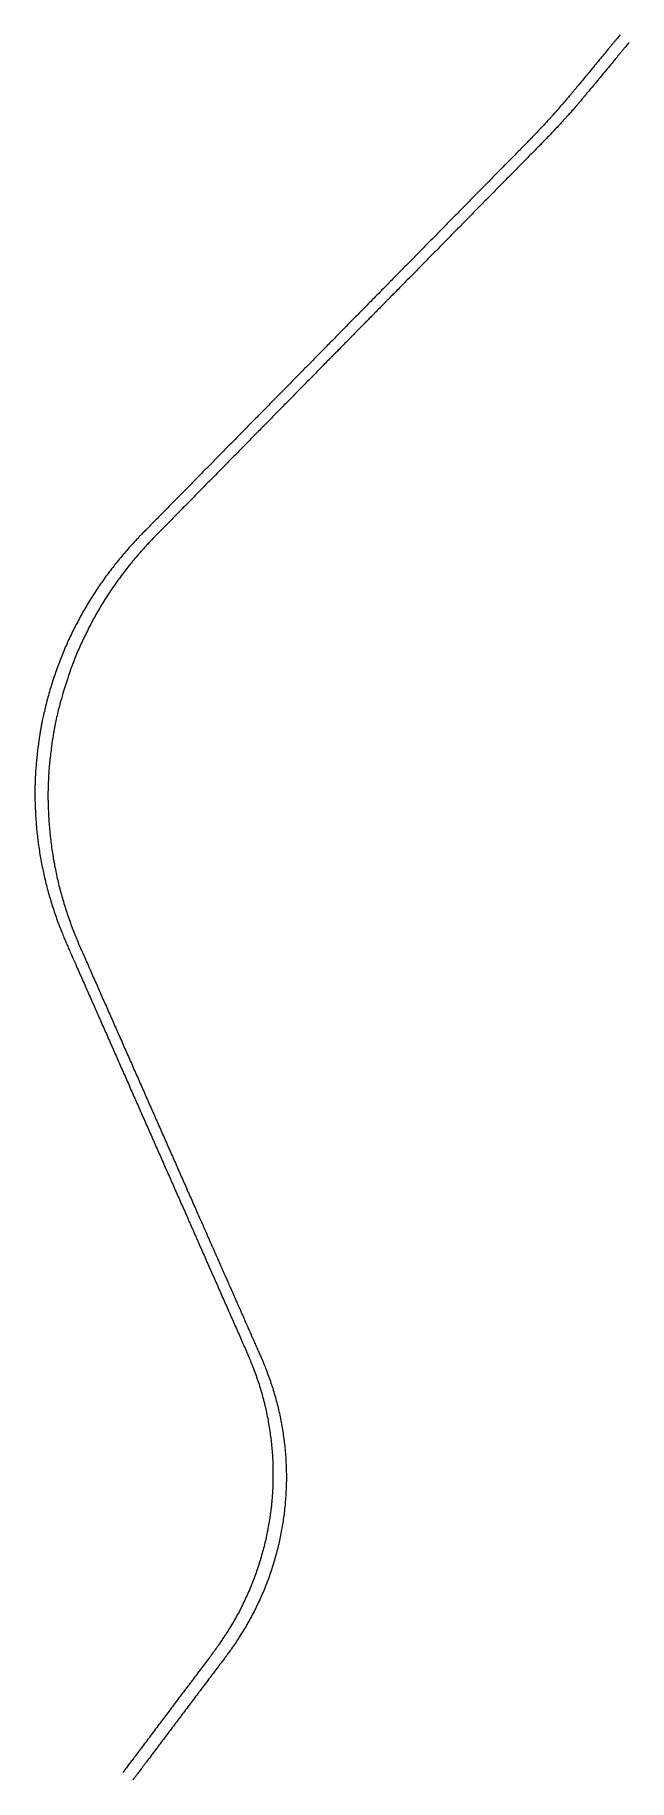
# Model space of a CAD drawing. Header units: millimetres. Extents: x 544 to 1348, y -1987 to 376.
import ezdxf

# ---------------------------------------------------------------- set-up
doc = ezdxf.new("R2010")
doc.units = ezdxf.units.MM
doc.layers.add('Left', color=50, linetype='Continuous')
doc.layers.add('Right', color=112, linetype='Continuous')

msp = doc.modelspace()

# ---------------------------------------------------------------- linework, layer by layer
at = {"layer": 'Left', "lineweight": 20}
msp.add_polyline3d([(1348.5, 365.6, 180.8), (1347, 363.9, 180.8), (1345.8, 362.4, 180.8), (1344.8, 361.2, 180.8), (1344, 360.2, 180.8), (1343.3, 359.3, 180.8), (1342.6, 358.5, 180.8), (1342, 357.8, 180.8), (1341.4, 357.1, 180.8), (1340.8, 356.4, 180.8), (1340.2, 355.6, 180.8), (1339.5, 354.8, 180.8), (1338.9, 354, 180.8), (1338.2, 353.2, 180.8), (1337.5, 352.4, 180.8), (1336.9, 351.6, 180.8), (1336.2, 350.8, 180.8), (1335.6, 350.1, 180.8), (1335, 349.3, 180.8), (1334.3, 348.5, 180.8), (1333.6, 347.7, 180.8), (1332.9, 346.8, 180.8), (1332.1, 345.8, 180.8), (1331.2, 344.7, 180.8), (1330.1, 343.5, 180.8), (1329, 342.1, 180.8), (1327.7, 340.6, 180.8), (1326.4, 338.9, 180.8), (1325, 337.2, 180.8), (1323.5, 335.4, 180.8), (1321.9, 333.5, 180.7), (1320.4, 331.6, 180.7), (1318.8, 329.7, 180.7), (1317.2, 327.8, 180.7), (1315.6, 325.9, 180.6), (1314, 323.9, 180.6), (1312.4, 322, 180.6), (1310.8, 320.1, 180.6), (1309.2, 318.2, 180.5), (1307.6, 316.2, 180.5), (1306, 314.3, 180.5), (1304.4, 312.4, 180.4), (1302.8, 310.5, 180.4), (1301.3, 308.6, 180.3), (1299.8, 306.9, 180.3), (1298.4, 305.2, 180.2), (1297.1, 303.6, 180.2), (1295.9, 302.1, 180.2), (1294.8, 300.8, 180.1), (1293.9, 299.7, 180.1), (1293.1, 298.8, 180.1), (1292.5, 298, 180.1), (1291.9, 297.3, 180), (1291.4, 296.7, 180), (1291, 296.2, 180), (1290.6, 295.7, 180), (1290.3, 295.3, 180), (1290, 295, 180), (1289.7, 294.6, 180), (1289.4, 294.2, 179.9), (1289, 293.8, 179.9), (1288.7, 293.4, 179.9), (1288.3, 292.9, 179.9), (1287.8, 292.3, 179.9), (1287.2, 291.7, 179.9), (1286.6, 290.9, 179.8), (1285.8, 290, 179.8), (1285, 289, 179.8), (1284.1, 287.9, 179.7), (1283.1, 286.7, 179.7), (1282, 285.5, 179.7), (1280.8, 284.1, 179.6), (1279.5, 282.6, 179.6), (1278.2, 281, 179.5), (1276.8, 279.4, 179.5), (1275.3, 277.8, 179.4), (1273.9, 276.1, 179.4), (1272.5, 274.5, 179.3), (1271.1, 272.9, 179.2), (1269.8, 271.4, 179.2), (1268.6, 270, 179.2), (1267.5, 268.8, 179.1), (1266.5, 267.7, 179.1), (1265.6, 266.7, 179), (1264.8, 265.7, 179), (1263.9, 264.8, 179), (1263.2, 263.9, 178.9), (1262.4, 263, 178.9), (1261.5, 262.1, 178.9), (1260.7, 261.2, 178.9), (1259.8, 260.2, 178.8), (1258.8, 259.1, 178.8), (1257.7, 258, 178.7), (1256.6, 256.8, 178.7), (1255.4, 255.5, 178.7), (1254.1, 254.1, 178.6), (1252.8, 252.6, 178.6), (1251.3, 251, 178.5), (1249.7, 249.4, 178.5), (1248.1, 247.7, 178.4), (1246.5, 246, 178.3), (1245, 244.3, 178.3), (1243.4, 242.7, 178.2), (1241.9, 241.1, 178.2), (1240.5, 239.7, 178.1), (1239.3, 238.3, 178.1), (1238.1, 237.1, 178), (1237.1, 236, 178), (1236.1, 235, 178), (1235.1, 234, 177.9), (1234.2, 233.1, 177.9), (1233.4, 232.2, 177.9), (1232.5, 231.3, 177.8), (1231.6, 230.4, 177.8), (1230.7, 229.5, 177.8), (1229.7, 228.5, 177.7), (1228.8, 227.5, 177.7), (1227.7, 226.5, 177.7), (1226.6, 225.3, 177.6), (1225.4, 224.1, 177.6), (1224.1, 222.8, 177.5), (1222.7, 221.4, 177.5), (1221.2, 219.9, 177.4), (1219.7, 218.3, 177.4), (1218, 216.6, 177.3), (1216.4, 214.9, 177.3), (1214.7, 213.2, 177.2), (1212.9, 211.4, 177.1), (1211.2, 209.7, 177.1), (1209.4, 207.9, 177), (1207.7, 206.1, 176.9), (1205.9, 204.3, 176.9), (1204.1, 202.5, 176.8), (1202.4, 200.7, 176.8), (1200.6, 199, 176.7), (1198.9, 197.2, 176.6), (1197.1, 195.4, 176.6), (1195.4, 193.6, 176.5), (1193.6, 191.8, 176.4), (1191.9, 190.1, 176.4), (1190.1, 188.3, 176.3), (1188.4, 186.5, 176.3), (1186.6, 184.7, 176.2), (1184.9, 182.9, 176.1), (1183.1, 181.1, 176.1), (1181.4, 179.4, 176), (1179.6, 177.6, 175.9), (1177.8, 175.8, 175.9), (1176.1, 174, 175.8), (1174.3, 172.2, 175.8), (1172.6, 170.5, 175.7), (1170.8, 168.7, 175.6), (1169.1, 166.9, 175.6), (1167.3, 165.1, 175.5), (1165.6, 163.3, 175.4), (1163.8, 161.5, 175.4), (1162.1, 159.8, 175.3), (1160.3, 158, 175.3), (1158.6, 156.2, 175.2), (1156.8, 154.4, 175.1), (1155.1, 152.6, 175.1), (1153.3, 150.9, 175), (1151.5, 149.1, 174.9), (1149.8, 147.3, 174.9), (1148, 145.5, 174.8), (1146.3, 143.7, 174.8), (1144.5, 141.9, 174.7), (1142.8, 140.2, 174.6), (1141, 138.4, 174.6), (1139.3, 136.6, 174.5), (1137.5, 134.8, 174.4), (1135.8, 133, 174.4), (1134, 131.2, 174.3), (1132.3, 129.5, 174.3), (1130.5, 127.7, 174.2), (1128.7, 125.9, 174.1), (1127, 124.1, 174.1), (1125.2, 122.3, 174), (1123.5, 120.6, 173.9), (1121.7, 118.8, 173.9), (1120, 117, 173.8), (1118.2, 115.2, 173.8), (1116.5, 113.4, 173.7), (1114.7, 111.6, 173.6), (1113, 109.9, 173.6), (1111.2, 108.1, 173.5), (1109.5, 106.3, 173.4), (1107.7, 104.5, 173.4), (1106, 102.7, 173.3), (1104.2, 101, 173.3), (1102.4, 99.2, 173.2), (1100.7, 97.4, 173.1), (1098.9, 95.6, 173.1), (1097.2, 93.8, 173), (1095.4, 92, 172.9), (1093.7, 90.3, 172.9), (1091.9, 88.5, 172.8), (1090.2, 86.7, 172.8), (1088.4, 84.9, 172.7), (1086.7, 83.1, 172.6), (1084.9, 81.4, 172.6), (1083.2, 79.6, 172.5), (1081.4, 77.8, 172.4), (1079.7, 76, 172.4), (1077.9, 74.2, 172.3), (1076.1, 72.4, 172.3), (1074.4, 70.7, 172.2), (1072.6, 68.9, 172.1), (1070.9, 67.1, 172.1), (1069.1, 65.3, 172), (1067.4, 63.5, 171.9), (1065.6, 61.8, 171.9), (1063.9, 60, 171.8), (1062.1, 58.2, 171.8), (1060.4, 56.4, 171.7), (1058.6, 54.6, 171.6), (1056.9, 52.8, 171.6), (1055.1, 51.1, 171.5), (1053.3, 49.3, 171.4), (1051.6, 47.5, 171.4), (1049.8, 45.7, 171.3), (1048.1, 43.9, 171.3), (1046.3, 42.2, 171.2), (1044.6, 40.4, 171.1), (1042.8, 38.6, 171.1), (1041.1, 36.8, 171), (1039.3, 35, 170.9), (1037.6, 33.3, 170.9), (1036, 31.6, 170.8), (1034.4, 30, 170.8), (1032.9, 28.5, 170.7), (1031.5, 27, 170.7), (1030.1, 25.7, 170.6), (1028.9, 24.5, 170.6), (1027.9, 23.4, 170.5), (1026.9, 22.4, 170.5), (1025.9, 21.4, 170.5), (1025.1, 20.6, 170.4), (1024.3, 19.7, 170.4), (1023.4, 18.9, 170.4), (1022.6, 18.1, 170.4), (1021.8, 17.2, 170.3), (1021, 16.4, 170.3), (1020.2, 15.5, 170.3), (1019.4, 14.7, 170.2), (1018.6, 14, 170.2), (1017.9, 13.3, 170.2), (1017.3, 12.6, 170.2), (1016.7, 12.1, 170.1), (1016.3, 11.6, 170.1), (1015.9, 11.2, 170.1), (1015.5, 10.8, 170.1), (1015.1, 10.4, 170.1), (1014.7, 10, 170.1), (1014.2, 9.5, 170.1), (1013.5, 8.8, 170), (1012.7, 8, 170), (1011.8, 7, 170), (1010.7, 5.9, 170), (1009.5, 4.7, 169.9), (1008.2, 3.4, 169.9), (1007, 2.2, 169.9), (1005.8, 0.9, 169.8), (1004.7, -0.2, 169.8), (1003.7, -1.2, 169.8), (1002.9, -2, 169.7), (1002.3, -2.6, 169.7), (1001.7, -3.2, 169.7), (1001.2, -3.7, 169.7), (1000.7, -4.2, 169.7), (1000.2, -4.8, 169.7), (999.5, -5.4, 169.6), (998.7, -6.2, 169.6), (997.8, -7.2, 169.6), (996.6, -8.3, 169.6), (995.4, -9.6, 169.5), (994.2, -10.8, 169.5), (992.9, -12.1, 169.5), (991.7, -13.3, 169.5), (990.6, -14.4, 169.4), (989.7, -15.4, 169.4), (988.9, -16.2, 169.4), (988.2, -16.9, 169.4), (987.7, -17.4, 169.4), (987.2, -18, 169.3), (986.7, -18.5, 169.3), (986.1, -19, 169.3), (985.5, -19.7, 169.3), (984.7, -20.5, 169.3), (983.7, -21.5, 169.3), (982.6, -22.6, 169.3), (981.4, -23.8, 169.2), (980.2, -25.1, 169.2), (978.9, -26.4, 169.2), (977.7, -27.6, 169.2), (976.6, -28.7, 169.2), (975.6, -29.7, 169.1), (974.9, -30.5, 169.1), (974.2, -31.1, 169.1), (973.7, -31.7, 169.1), (973.2, -32.2, 169.1), (972.6, -32.7, 169.1), (972.1, -33.3, 169.1), (971.4, -33.9, 169.1), (970.7, -34.8, 169.1), (969.7, -35.7, 169), (968.6, -36.9, 169), (967.4, -38.1, 169), (966.1, -39.3, 169), (964.9, -40.6, 169), (963.7, -41.8, 169), (962.6, -43, 169), (961.6, -43.9, 168.9), (960.8, -44.7, 168.9), (960.2, -45.4, 168.9), (959.6, -46, 168.9), (959.1, -46.5, 168.9), (958.6, -47, 168.9), (958.1, -47.5, 168.9), (957.4, -48.2, 168.9), (956.6, -49, 168.9), (955.7, -50, 168.9), (954.6, -51.1, 168.9), (953.4, -52.3, 168.9), (952.2, -53.6, 168.9), (950.9, -54.8, 168.9), (949.7, -56, 168.8), (948.6, -57.1, 168.8), (947.7, -58.1, 168.8), (946.9, -58.9, 168.8), (946.2, -59.6, 168.8), (945.6, -60.2, 168.8), (945.1, -60.7, 168.8), (944.6, -61.2, 168.8), (944, -61.8, 168.8), (943.3, -62.5, 168.8), (942.5, -63.4, 168.8), (941.4, -64.5, 168.8), (940.2, -65.7, 168.8), (938.8, -67.1, 168.8), (937.3, -68.6, 168.8), (935.7, -70.2, 168.8), (934.1, -71.9, 168.8), (932.4, -73.7, 168.8), (930.6, -75.5, 168.8), (928.9, -77.2, 168.7), (927.1, -79, 168.7), (925.3, -80.8, 168.7), (923.6, -82.6, 168.7), (921.8, -84.4, 168.7), (920.1, -86.1, 168.7), (918.3, -87.9, 168.7), (916.6, -89.7, 168.7), (914.8, -91.5, 168.7), (913.1, -93.3, 168.7), (911.3, -95.1, 168.7), (909.6, -96.8, 168.7), (907.8, -98.6, 168.7), (906.1, -100.4, 168.6), (904.3, -102.2, 168.6), (902.5, -104, 168.6), (900.8, -105.7, 168.6), (899, -107.5, 168.6), (897.3, -109.3, 168.6), (895.5, -111.1, 168.6), (893.8, -112.9, 168.6), (892, -114.7, 168.6), (890.3, -116.4, 168.6), (888.5, -118.2, 168.6), (886.8, -120, 168.6), (885, -121.8, 168.6), (883.3, -123.6, 168.5), (881.5, -125.3, 168.5), (879.8, -127.1, 168.5), (878, -128.9, 168.5), (876.2, -130.7, 168.5), (874.5, -132.5, 168.5), (872.7, -134.3, 168.5), (871, -136, 168.5), (869.2, -137.8, 168.5), (867.5, -139.6, 168.5), (865.7, -141.4, 168.5), (864, -143.2, 168.5), (862.2, -144.9, 168.5), (860.5, -146.7, 168.5), (858.7, -148.5, 168.4), (857, -150.3, 168.4), (855.2, -152.1, 168.4), (853.5, -153.9, 168.4), (851.7, -155.6, 168.4), (849.9, -157.4, 168.4), (848.2, -159.2, 168.4), (846.4, -161, 168.4), (844.7, -162.8, 168.4), (842.9, -164.6, 168.4), (841.2, -166.3, 168.4), (839.4, -168.1, 168.4), (837.7, -169.9, 168.4), (835.9, -171.7, 168.3), (834.2, -173.5, 168.3), (832.4, -175.2, 168.3), (830.7, -177, 168.3), (828.9, -178.8, 168.3), (827.1, -180.6, 168.3), (825.4, -182.4, 168.3), (823.6, -184.2, 168.3), (821.9, -185.9, 168.3), (820.1, -187.7, 168.3), (818.4, -189.5, 168.3), (816.6, -191.3, 168.3), (814.9, -193.1, 168.3), (813.1, -194.8, 168.2), (811.4, -196.6, 168.2), (809.6, -198.4, 168.2), (807.9, -200.2, 168.2), (806.1, -202, 168.2), (804.4, -203.8, 168.2), (802.6, -205.5, 168.2), (800.8, -207.3, 168.2), (799.1, -209.1, 168.2), (797.3, -210.9, 168.2), (795.6, -212.7, 168.2), (793.8, -214.4, 168.2), (792.1, -216.2, 168.2), (790.3, -218, 168.2), (788.6, -219.8, 168.1), (786.8, -221.6, 168.1), (785.1, -223.4, 168.1), (783.3, -225.1, 168.1), (781.6, -226.9, 168.1), (779.8, -228.7, 168.1), (778, -230.5, 168.1), (776.3, -232.3, 168.1), (774.5, -234, 168.1), (772.8, -235.8, 168.1), (771, -237.6, 168.1), (769.3, -239.4, 168.1), (767.5, -241.2, 168.1), (765.8, -243, 168), (764, -244.7, 168), (762.3, -246.5, 168), (760.5, -248.3, 168), (758.8, -250.1, 168), (757, -251.9, 168), (755.3, -253.6, 168), (753.5, -255.4, 168), (751.7, -257.2, 168), (750, -259, 168), (748.2, -260.8, 168), (746.5, -262.6, 168), (744.7, -264.3, 168), (743, -266.1, 167.9), (741.2, -267.9, 167.9), (739.5, -269.7, 167.9), (737.7, -271.5, 167.9), (736, -273.2, 167.9), (734.2, -275, 167.9), (732.5, -276.8, 167.9), (730.7, -278.6, 167.9), (729, -280.4, 167.9), (727.2, -282.2, 167.9), (725.4, -283.9, 167.9), (723.7, -285.7, 167.9), (721.9, -287.5, 167.9), (720.2, -289.3, 167.9), (718.4, -291.1, 167.8), (716.7, -292.8, 167.8), (715, -294.5, 167.8), (713.4, -296.1, 167.8), (711.9, -297.7, 167.8), (710.6, -299.1, 167.8), (709.4, -300.3, 167.8), (708.3, -301.3, 167.8), (707.5, -302.2, 167.8), (706.8, -302.9, 167.8), (706.2, -303.5, 167.8), (705.7, -304.1, 167.8), (705.1, -304.6, 167.8), (704.6, -305.2, 167.8), (703.9, -305.9, 167.8), (703.1, -306.7, 167.8), (702.2, -307.7, 167.8), (701.1, -308.8, 167.8), (699.8, -310.2, 167.8), (698.5, -311.6, 167.8), (697, -313.2, 167.8), (695.5, -314.8, 167.7), (693.9, -316.5, 167.7), (692.3, -318.3, 167.7), (690.7, -320.1, 167.7), (689, -321.9, 167.7), (687.4, -323.7, 167.7), (685.8, -325.6, 167.7), (684.2, -327.5, 167.7), (682.5, -329.3, 167.7), (680.9, -331.2, 167.7), (679.3, -333.1, 167.7), (677.7, -335.1, 167.7), (676.1, -337, 167.7), (674.5, -338.9, 167.6), (672.9, -340.9, 167.6), (671.4, -342.8, 167.6), (669.8, -344.8, 167.6), (668.2, -346.7, 167.6), (666.7, -348.7, 167.6), (665.2, -350.7, 167.6), (663.7, -352.7, 167.6), (662.2, -354.6, 167.6), (660.7, -356.6, 167.6), (659.2, -358.7, 167.6), (657.7, -360.7, 167.6), (656.2, -362.7, 167.6), (654.8, -364.7, 167.6), (653.3, -366.8, 167.5), (651.9, -368.8, 167.5), (650.4, -370.9, 167.5), (649, -372.9, 167.5), (647.6, -375, 167.5), (646.2, -377.1, 167.5), (644.8, -379.1, 167.5), (643.5, -381.2, 167.5), (642.1, -383.3, 167.5), (640.7, -385.4, 167.5), (639.4, -387.5, 167.5), (638.1, -389.6, 167.5), (636.7, -391.8, 167.5), (635.4, -393.9, 167.4), (634.1, -396, 167.4), (632.8, -398.2, 167.4), (631.6, -400.3, 167.4), (630.3, -402.5, 167.4), (629, -404.6, 167.4), (627.8, -406.8, 167.4), (626.5, -408.9, 167.4), (625.3, -411.1, 167.4), (624.1, -413.3, 167.4), (622.9, -415.5, 167.4), (621.7, -417.7, 167.4), (620.5, -419.9, 167.4), (619.3, -422.1, 167.3), (618.2, -424.3, 167.3), (617, -426.5, 167.3), (615.9, -428.8, 167.3), (614.8, -431, 167.3), (613.7, -433.2, 167.3), (612.6, -435.5, 167.3), (611.5, -437.7, 167.3), (610.4, -440, 167.3), (609.3, -442.2, 167.3), (608.2, -444.5, 167.3), (607.2, -446.8, 167.3), (606.2, -449, 167.3), (605.1, -451.3, 167.3), (604.1, -453.6, 167.2), (603.1, -455.9, 167.2), (602.1, -458.2, 167.2), (601.1, -460.5, 167.2), (600.2, -462.8, 167.2), (599.2, -465.1, 167.2), (598.3, -467.4, 167.2), (597.3, -469.7, 167.2), (596.4, -472.1, 167.2), (595.5, -474.4, 167.2), (594.6, -476.9, 167.2), (593.6, -479.4, 167.2), (592.6, -482.2, 167.2), (591.6, -485.1, 167.1), (590.5, -488.2, 167.1), (589.4, -491.6, 167.1), (588.2, -495.3, 167.1), (586.9, -499.2, 167.1), (585.6, -503.3, 167.1), (584.3, -507.4, 167.1), (583.1, -511.5, 167.1), (581.8, -515.6, 167), (580.6, -519.6, 167), (579.6, -523.3, 167), (578.6, -526.7, 167), (577.7, -529.9, 167), (576.9, -532.9, 167), (576.2, -535.7, 167), (575.5, -538.3, 167), (574.9, -540.9, 167), (574.3, -543.4, 167), (573.8, -545.8, 167), (573.2, -548.2, 166.9), (572.7, -550.6, 166.9), (572.2, -553, 166.9), (571.7, -555.2, 166.9), (571.3, -557.2, 166.9), (570.9, -559.1, 166.9), (570.6, -560.7, 166.9), (570.3, -562.1, 166.9), (570.1, -563.2, 166.9), (569.9, -564.1, 166.9), (569.8, -564.8, 166.9), (569.6, -565.4, 166.9), (569.5, -566, 166.9), (569.4, -566.7, 166.9), (569.3, -567.6, 166.9), (569.1, -568.7, 166.9), (568.9, -570.1, 166.9), (568.6, -571.7, 166.9), (568.3, -573.6, 166.9), (568, -575.7, 166.9), (567.6, -577.9, 166.9), (567.3, -580.2, 166.8), (566.9, -582.7, 166.8), (566.6, -585.1, 166.8), (566.2, -587.6, 166.8), (565.9, -590.1, 166.8), (565.6, -592.6, 166.8), (565.3, -595, 166.8), (565, -597.5, 166.8), (564.7, -599.9, 166.8), (564.4, -602.4, 166.8), (564.2, -604.8, 166.8), (563.9, -607.2, 166.8), (563.7, -609.5, 166.8), (563.5, -611.7, 166.8), (563.3, -613.9, 166.7), (563.1, -615.9, 166.7), (563, -617.6, 166.7), (562.8, -619.2, 166.7), (562.7, -620.5, 166.7), (562.7, -621.6, 166.7), (562.6, -622.4, 166.7), (562.5, -622.9, 166.7), (562.5, -623.3, 166.7), (562.5, -623.6, 166.7), (562.5, -623.8, 166.7), (562.5, -623.9, 166.7), (562.5, -624, 166.7), (562.5, -624.1, 166.7), (562.4, -624.2, 166.7), (562.4, -624.4, 166.7), (562.4, -624.6, 166.7), (562.4, -625, 166.7), (562.4, -625.5, 166.7), (562.3, -626.2, 166.7), (562.3, -627, 166.7), (562.3, -628, 166.7), (562.2, -629.2, 166.7), (562.1, -630.5, 166.7), (562.1, -631.8, 166.7), (562, -633.2, 166.7), (562, -634.6, 166.7), (561.9, -635.9, 166.7), (561.8, -637.2, 166.7), (561.8, -638.3, 166.7), (561.8, -639.3, 166.7), (561.7, -640.2, 166.7), (561.7, -640.9, 166.7), (561.7, -641.6, 166.7), (561.7, -642.2, 166.7), (561.6, -642.7, 166.7), (561.6, -643.1, 166.7), (561.6, -643.5, 166.7), (561.6, -643.8, 166.7), (561.6, -644.1, 166.7), (561.6, -644.4, 166.7), (561.6, -644.8, 166.7), (561.6, -645.1, 166.7), (561.6, -645.6, 166.7), (561.6, -646.2, 166.7), (561.6, -646.8, 166.7), (561.6, -647.6, 166.7), (561.5, -648.5, 166.7), (561.5, -649.4, 166.7), (561.5, -650.5, 166.7), (561.5, -651.6, 166.7), (561.5, -652.8, 166.7), (561.5, -654, 166.7), (561.5, -655.3, 166.7), (561.5, -656.6, 166.7), (561.5, -658, 166.7), (561.5, -659.5, 166.7), (561.6, -661, 166.7), (561.6, -662.7, 166.7), (561.6, -664.4, 166.7), (561.7, -666.3, 166.8), (561.7, -668.4, 166.8), (561.8, -670.5, 166.8), (561.9, -672.7, 166.8), (562, -675.1, 166.8), (562.1, -677.5, 166.8), (562.2, -679.9, 166.8), (562.3, -682.4, 166.8), (562.5, -684.9, 166.8), (562.6, -687.4, 166.8), (562.8, -689.9, 166.8), (563, -692.3, 166.8), (563.2, -694.8, 166.8), (563.4, -697.3, 166.8), (563.6, -699.8, 166.9), (563.8, -702.3, 166.9), (564.1, -704.8, 166.9), (564.3, -707.3, 166.9), (564.6, -709.8, 166.9), (564.9, -712.3, 166.9), (565.2, -714.7, 166.9), (565.5, -717.2, 166.9), (565.8, -719.7, 166.9), (566.1, -722.2, 166.9), (566.4, -724.6, 166.9), (566.8, -727.1, 166.9), (567.2, -729.6, 166.9), (567.5, -732.1, 167), (567.9, -734.5, 167), (568.3, -737, 167), (568.7, -739.5, 167), (569.2, -741.9, 167), (569.6, -744.4, 167), (570.1, -746.8, 167), (570.5, -749.3, 167), (571, -751.8, 167), (571.5, -754.2, 167), (572, -756.7, 167), (572.5, -759.1, 167), (573, -761.5, 167), (573.6, -764, 167.1), (574.1, -766.4, 167.1), (574.7, -768.9, 167.1), (575.3, -771.3, 167.1), (575.8, -773.7, 167.1), (576.4, -776.2, 167.1), (577, -778.6, 167.1), (577.7, -781, 167.1), (578.3, -783.4, 167.1), (578.9, -785.8, 167.1), (579.6, -788.2, 167.1), (580.3, -790.6, 167.1), (581, -793.1, 167.1), (581.7, -795.5, 167.1), (582.4, -797.8, 167.2), (583.1, -800.2, 167.2), (583.8, -802.6, 167.2), (584.6, -805, 167.2), (585.3, -807.4, 167.2), (586.1, -809.8, 167.2), (586.9, -812.2, 167.2), (587.6, -814.5, 167.2), (588.4, -816.9, 167.2), (589.3, -819.3, 167.2), (590.1, -821.6, 167.2), (590.9, -824, 167.2), (591.8, -826.3, 167.2), (592.6, -828.7, 167.3), (593.5, -831, 167.3), (594.4, -833.3, 167.3), (595.2, -835.6, 167.3), (596.1, -837.8, 167.3), (597, -840.1, 167.3), (597.9, -842.3, 167.3), (598.7, -844.4, 167.3), (599.6, -846.5, 167.3), (600.4, -848.4, 167.3), (601.1, -850.3, 167.3), (601.8, -851.9, 167.3), (602.5, -853.4, 167.3), (603, -854.7, 167.3), (603.4, -855.7, 167.3), (603.8, -856.6, 167.3), (604.1, -857.3, 167.3), (604.4, -858, 167.3), (604.7, -858.7, 167.4), (605.1, -859.5, 167.4), (605.5, -860.5, 167.4), (606, -861.6, 167.4), (606.6, -863, 167.4), (607.3, -864.6, 167.4), (608.1, -866.4, 167.4), (608.9, -868.3, 167.4), (609.9, -870.4, 167.4), (610.8, -872.6, 167.4), (611.8, -874.8, 167.4), (612.8, -877.1, 167.4), (613.8, -879.4, 167.4), (614.8, -881.7, 167.4), (615.9, -884, 167.4), (616.9, -886.3, 167.4), (617.9, -888.5, 167.4), (618.9, -890.8, 167.5), (619.9, -893.1, 167.5), (620.9, -895.4, 167.5), (621.9, -897.7, 167.5), (622.9, -900, 167.5), (623.9, -902.3, 167.5), (624.9, -904.6, 167.5), (626, -906.8, 167.5), (627, -909.1, 167.5), (628, -911.4, 167.5), (629, -913.7, 167.5), (630, -916, 167.5), (631, -918.3, 167.5), (632, -920.6, 167.6), (633, -922.9, 167.6), (634, -925.1, 167.6), (635, -927.4, 167.6), (636, -929.7, 167.6), (637.1, -932, 167.6), (638.1, -934.3, 167.6), (639.1, -936.6, 167.6), (640.1, -938.9, 167.6), (641.1, -941.1, 167.6), (642.1, -943.4, 167.6), (643.1, -945.7, 167.6), (644.1, -948, 167.6), (645.1, -950.3, 167.7), (646.1, -952.6, 167.7), (647.1, -954.9, 167.7), (648.2, -957.2, 167.7), (649.2, -959.4, 167.7), (650.2, -961.7, 167.7), (651.2, -964, 167.7), (652.2, -966.3, 167.7), (653.2, -968.6, 167.7), (654.2, -970.9, 167.7), (655.2, -973.2, 167.7), (656.2, -975.5, 167.7), (657.2, -977.7, 167.7), (658.3, -980, 167.7), (659.3, -982.3, 167.8), (660.3, -984.6, 167.8), (661.3, -986.9, 167.8), (662.3, -989.2, 167.8), (663.3, -991.5, 167.8), (664.3, -993.8, 167.8), (665.3, -996, 167.8), (666.3, -998.3, 167.8), (667.3, -1000.6, 167.8), (668.3, -1002.9, 167.8), (669.4, -1005.2, 167.8), (670.4, -1007.5, 167.8), (671.4, -1009.8, 167.8), (672.4, -1012.1, 167.9), (673.4, -1014.3, 167.9), (674.4, -1016.6, 167.9), (675.4, -1018.9, 167.9), (676.4, -1021.2, 167.9), (677.4, -1023.5, 167.9), (678.4, -1025.8, 167.9), (679.4, -1028.1, 167.9), (680.5, -1030.3, 167.9), (681.5, -1032.6, 167.9), (682.5, -1034.9, 167.9), (683.5, -1037.2, 167.9), (684.5, -1039.5, 167.9), (685.5, -1041.8, 168), (686.5, -1044.1, 168), (687.5, -1046.4, 168), (688.5, -1048.6, 168), (689.5, -1050.9, 168), (690.6, -1053.2, 168), (691.6, -1055.5, 168), (692.6, -1057.8, 168), (693.6, -1060.1, 168), (694.6, -1062.4, 168), (695.6, -1064.7, 168), (696.6, -1066.9, 168), (697.6, -1069.2, 168), (698.6, -1071.5, 168), (699.6, -1073.8, 168.1), (700.6, -1076.1, 168.1), (701.7, -1078.4, 168.1), (702.7, -1080.7, 168.1), (703.7, -1083, 168.1), (704.7, -1085.2, 168.1), (705.7, -1087.5, 168.1), (706.7, -1089.8, 168.1), (707.7, -1092.1, 168.1), (708.7, -1094.4, 168.1), (709.7, -1096.7, 168.1), (710.7, -1099, 168.1), (711.7, -1101.3, 168.1), (712.8, -1103.5, 168.2), (713.8, -1105.8, 168.2), (714.8, -1108.1, 168.2), (715.8, -1110.4, 168.2), (716.8, -1112.7, 168.2), (717.8, -1115, 168.2), (718.8, -1117.3, 168.2), (719.8, -1119.5, 168.2), (720.8, -1121.8, 168.2), (721.8, -1124.1, 168.2), (722.9, -1126.4, 168.2), (723.9, -1128.7, 168.2), (724.9, -1131, 168.2), (725.9, -1133.3, 168.3), (726.9, -1135.6, 168.3), (727.9, -1137.8, 168.3), (728.9, -1140.1, 168.3), (729.9, -1142.4, 168.3), (730.9, -1144.7, 168.3), (731.9, -1147, 168.3), (732.9, -1149.3, 168.3), (734, -1151.6, 168.3), (735, -1153.9, 168.3), (736, -1156.1, 168.3), (737, -1158.4, 168.3), (738, -1160.7, 168.3), (739, -1163, 168.3), (740, -1165.3, 168.4), (741, -1167.6, 168.4), (742, -1169.9, 168.4), (743, -1172.2, 168.4), (744, -1174.4, 168.4), (745.1, -1176.7, 168.4), (746.1, -1179, 168.4), (747.1, -1181.3, 168.4), (748.1, -1183.6, 168.4), (749.1, -1185.9, 168.4), (750.1, -1188.2, 168.4), (751.1, -1190.5, 168.4), (752.1, -1192.7, 168.4), (753.1, -1195, 168.5), (754.1, -1197.3, 168.5), (755.2, -1199.6, 168.5), (756.2, -1201.9, 168.5), (757.2, -1204.2, 168.5), (758.2, -1206.5, 168.5), (759.2, -1208.7, 168.5), (760.2, -1211, 168.5), (761.2, -1213.3, 168.5), (762.2, -1215.6, 168.5), (763.2, -1217.9, 168.5), (764.2, -1220.2, 168.5), (765.2, -1222.5, 168.5), (766.3, -1224.8, 168.6), (767.3, -1227, 168.6), (768.3, -1229.3, 168.6), (769.2, -1231.5, 168.6), (770.1, -1233.6, 168.6), (771, -1235.5, 168.6), (771.8, -1237.3, 168.6), (772.5, -1238.9, 168.6), (773.1, -1240.2, 168.6), (773.6, -1241.3, 168.6), (773.9, -1242.2, 168.6), (774.3, -1242.9, 168.6), (774.6, -1243.6, 168.6), (774.9, -1244.3, 168.6), (775.2, -1245, 168.6), (775.5, -1245.8, 168.6), (776, -1246.8, 168.6), (776.5, -1247.9, 168.6), (777.1, -1249.3, 168.6), (777.7, -1250.8, 168.6), (778.4, -1252.3, 168.7), (779.1, -1253.8, 168.7), (779.7, -1255.3, 168.7), (780.3, -1256.7, 168.7), (780.9, -1257.8, 168.7), (781.3, -1258.8, 168.7), (781.6, -1259.6, 168.7), (781.9, -1260.3, 168.7), (782.2, -1260.9, 168.7), (782.5, -1261.5, 168.7), (782.8, -1262.2, 168.7), (783.1, -1263, 168.7), (783.6, -1264.1, 168.7), (784.2, -1265.3, 168.7), (784.8, -1266.8, 168.8), (785.5, -1268.4, 168.8), (786.2, -1270, 168.8), (786.9, -1271.6, 168.8), (787.6, -1273.2, 168.8), (788.3, -1274.7, 168.8), (788.8, -1275.9, 168.8), (789.3, -1277, 168.9), (789.7, -1277.8, 168.9), (790, -1278.5, 168.9), (790.3, -1279.2, 168.9), (790.5, -1279.8, 168.9), (790.9, -1280.5, 168.9), (791.2, -1281.3, 168.9), (791.7, -1282.4, 168.9), (792.2, -1283.6, 168.9), (792.9, -1285.1, 169), (793.6, -1286.7, 169), (794.3, -1288.3, 169), (795, -1289.9, 169), (795.7, -1291.5, 169), (796.4, -1293, 169.1), (796.9, -1294.2, 169.1), (797.4, -1295.3, 169.1), (797.7, -1296.1, 169.1), (798, -1296.8, 169.1), (798.3, -1297.5, 169.1), (798.6, -1298.1, 169.1), (798.9, -1298.8, 169.2), (799.3, -1299.6, 169.2), (799.8, -1300.7, 169.2), (800.3, -1301.9, 169.2), (800.9, -1303.4, 169.2), (801.6, -1305, 169.3), (802.4, -1306.6, 169.3), (803.1, -1308.2, 169.3), (803.8, -1309.8, 169.4), (804.4, -1311.3, 169.4), (805, -1312.5, 169.4), (805.4, -1313.6, 169.4), (805.8, -1314.4, 169.4), (806.1, -1315.1, 169.4), (806.4, -1315.7, 169.5), (806.7, -1316.4, 169.5), (807, -1317.1, 169.5), (807.4, -1317.9, 169.5), (807.8, -1319, 169.5), (808.4, -1320.2, 169.6), (809, -1321.7, 169.6), (809.7, -1323.3, 169.6), (810.4, -1324.9, 169.7), (811.2, -1326.5, 169.7), (811.9, -1328.1, 169.7), (812.5, -1329.6, 169.8), (813.1, -1330.8, 169.8), (813.5, -1331.9, 169.8), (813.9, -1332.7, 169.8), (814.2, -1333.4, 169.9), (814.5, -1334, 169.9), (814.8, -1334.7, 169.9), (815.1, -1335.4, 169.9), (815.4, -1336.2, 169.9), (815.9, -1337.3, 170), (816.5, -1338.5, 170), (817.1, -1340, 170), (817.8, -1341.6, 170.1), (818.5, -1343.2, 170.1), (819.2, -1344.8, 170.2), (819.9, -1346.4, 170.2), (820.6, -1347.9, 170.2), (821.1, -1349.1, 170.3), (821.6, -1350.2, 170.3), (822, -1351, 170.3), (822.3, -1351.7, 170.3), (822.6, -1352.3, 170.4), (822.8, -1353, 170.4), (823.2, -1353.7, 170.4), (823.5, -1354.5, 170.4), (824, -1355.6, 170.5), (824.5, -1356.8, 170.5), (825.2, -1358.3, 170.5), (825.9, -1359.9, 170.6), (826.6, -1361.5, 170.7), (827.3, -1363.1, 170.7), (828, -1364.7, 170.8), (828.7, -1366.2, 170.8), (829.2, -1367.4, 170.8), (829.7, -1368.5, 170.9), (830, -1369.3, 170.9), (830.3, -1370, 170.9), (830.6, -1370.6, 170.9), (830.9, -1371.3, 171), (831.2, -1372, 171), (831.6, -1372.8, 171), (832.1, -1373.9, 171.1), (832.6, -1375.1, 171.1), (833.2, -1376.6, 171.1), (833.9, -1378.1, 171.2), (834.7, -1379.8, 171.3), (835.4, -1381.4, 171.3), (836.1, -1383, 171.4), (836.7, -1384.5, 171.4), (837.3, -1385.7, 171.5), (837.7, -1386.8, 171.5), (838.1, -1387.6, 171.5), (838.4, -1388.3, 171.6), (838.7, -1388.9, 171.6), (839, -1389.6, 171.6), (839.3, -1390.3, 171.6), (839.7, -1391.1, 171.7), (840.1, -1392.2, 171.7), (840.7, -1393.4, 171.8), (841.3, -1394.9, 171.8), (842, -1396.4, 171.9), (842.7, -1398.1, 172), (843.5, -1399.7, 172), (844.2, -1401.3, 172.1), (844.8, -1402.8, 172.1), (845.4, -1404, 172.2), (845.8, -1405, 172.2), (846.2, -1405.9, 172.3), (846.5, -1406.5, 172.3), (846.7, -1407, 172.3), (846.9, -1407.4, 172.3), (847, -1407.8, 172.3), (847.2, -1408.1, 172.4), (847.4, -1408.5, 172.4), (847.6, -1409, 172.4), (847.8, -1409.5, 172.4), (848, -1410.1, 172.4), (848.3, -1410.6, 172.5), (848.5, -1411.2, 172.5), (848.8, -1411.8, 172.5), (849.1, -1412.4, 172.5), (849.3, -1412.9, 172.6), (849.5, -1413.3, 172.6), (849.7, -1413.8, 172.6), (849.8, -1414.2, 172.6), (850, -1414.6, 172.6), (850.2, -1415.1, 172.7), (850.5, -1415.6, 172.7), (850.7, -1416.2, 172.7), (851, -1416.9, 172.7), (851.4, -1417.8, 172.8), (851.8, -1418.8, 172.8), (852.3, -1419.9, 172.9), (852.8, -1421.1, 172.9), (853.4, -1422.5, 173), (854, -1424, 173), (854.7, -1425.7, 173.1), (855.4, -1427.4, 173.2), (856.1, -1429.3, 173.3), (856.9, -1431.3, 173.4), (857.7, -1433.4, 173.5), (858.5, -1435.6, 173.5), (859.3, -1437.9, 173.6), (860.2, -1440.2, 173.7), (861, -1442.5, 173.8), (861.8, -1444.9, 173.9), (862.7, -1447.2, 174), (863.5, -1449.6, 174.1), (864.3, -1452, 174.2), (865, -1454.3, 174.3), (865.8, -1456.7, 174.4), (866.5, -1459.1, 174.5), (867.3, -1461.5, 174.6), (868, -1463.9, 174.7), (868.7, -1466.3, 174.8), (869.4, -1468.7, 174.9), (870, -1471.1, 175), (870.7, -1473.5, 175.1), (871.3, -1475.9, 175.2), (872, -1478.3, 175.3), (872.6, -1480.8, 175.4), (873.2, -1483.2, 175.5), (873.7, -1485.6, 175.6), (874.3, -1488.1, 175.7), (874.8, -1490.5, 175.8), (875.4, -1492.9, 175.9), (875.9, -1495.4, 176), (876.4, -1497.8, 176.1), (876.9, -1500.3, 176.2), (877.4, -1502.7, 176.3), (877.8, -1505.2, 176.4), (878.3, -1507.6, 176.5), (878.7, -1510.1, 176.6), (879.1, -1512.6, 176.7), (879.5, -1515, 176.8), (879.9, -1517.5, 176.9), (880.2, -1520, 177), (880.6, -1522.5, 177.1), (880.9, -1524.9, 177.2), (881.2, -1527.4, 177.3), (881.5, -1529.9, 177.4), (881.8, -1532.4, 177.5), (882.1, -1534.9, 177.6), (882.3, -1537.3, 177.7), (882.6, -1539.8, 177.8), (882.8, -1542.3, 177.9), (883, -1544.8, 178), (883.2, -1547.3, 178.1), (883.4, -1549.8, 178.2), (883.6, -1552.3, 178.3), (883.7, -1554.8, 178.4), (883.8, -1557.3, 178.5), (883.9, -1559.8, 178.6), (884, -1562.3, 178.7), (884.1, -1564.8, 178.8), (884.2, -1567.3, 178.9), (884.2, -1569.8, 179), (884.3, -1572.3, 179.1), (884.3, -1574.8, 179.2), (884.3, -1577.3, 179.3), (884.3, -1579.8, 179.4), (884.3, -1582.3, 179.5), (884.2, -1584.8, 179.6), (884.2, -1587.3, 179.7), (884.1, -1589.8, 179.8), (884, -1592.3, 179.9), (883.9, -1594.8, 180), (883.8, -1597.3, 180.1), (883.7, -1599.8, 180.2), (883.5, -1602.4, 180.3), (883.3, -1604.9, 180.4), (883.1, -1607.5, 180.5), (882.9, -1610, 180.7), (882.7, -1612.5, 180.8), (882.5, -1615.1, 180.9), (882.3, -1617.6, 181), (882, -1620, 181.1), (881.7, -1622.4, 181.2), (881.5, -1624.8, 181.2), (881.2, -1627.2, 181.3), (880.9, -1629.5, 181.4), (880.6, -1631.8, 181.5), (880.2, -1634.1, 181.6), (879.9, -1636.4, 181.7), (879.6, -1638.7, 181.8), (879.2, -1641, 181.9), (878.8, -1643.3, 182), (878.4, -1645.7, 182.1), (877.9, -1648.1, 182.2), (877.5, -1650.5, 182.3), (877, -1653, 182.4), (876.6, -1655.4, 182.5), (876.1, -1657.8, 182.6), (875.5, -1660.3, 182.7), (875, -1662.7, 182.8), (874.5, -1665.2, 182.9), (873.9, -1667.6, 183), (873.3, -1670, 183.1), (872.8, -1672.5, 183.2), (872.1, -1674.9, 183.3), (871.5, -1677.3, 183.4), (870.9, -1679.7, 183.5), (870.2, -1682.1, 183.6), (869.6, -1684.5, 183.7), (868.9, -1686.9, 183.8), (868.2, -1689.3, 183.9), (867.5, -1691.7, 184), (866.8, -1694.1, 184.1), (866, -1696.5, 184.2), (865.3, -1698.9, 184.3), (864.5, -1701.3, 184.4), (863.7, -1703.7, 184.5), (862.9, -1706, 184.6), (862.1, -1708.4, 184.7), (861.3, -1710.7, 184.8), (860.4, -1713.1, 184.9), (859.6, -1715.4, 185), (858.7, -1717.8, 185.1), (857.8, -1720.1, 185.2), (856.9, -1722.5, 185.3), (856, -1724.8, 185.4), (855.1, -1727.1, 185.5), (854.1, -1729.4, 185.6), (853.2, -1731.7, 185.7), (852.2, -1734, 185.8), (851.2, -1736.3, 185.9), (850.2, -1738.6, 186), (849.2, -1740.9, 186.1), (848.2, -1743.2, 186.2), (847.1, -1745.4, 186.3), (846, -1747.7, 186.4), (845, -1749.9, 186.5), (843.9, -1752.2, 186.6), (842.8, -1754.4, 186.7), (841.7, -1756.7, 186.8), (840.5, -1758.9, 186.9), (839.4, -1761.1, 187), (838.2, -1763.3, 187.1), (837.1, -1765.5, 187.2), (835.9, -1767.7, 187.3), (834.7, -1769.9, 187.4), (833.5, -1772.1, 187.5), (832.2, -1774.3, 187.6), (831, -1776.5, 187.7), (829.7, -1778.6, 187.8), (828.5, -1780.8, 187.9), (827.2, -1782.9, 188), (825.9, -1785.1, 188.1), (824.6, -1787.2, 188.2), (823.3, -1789.3, 188.3), (821.9, -1791.4, 188.4), (820.6, -1793.5, 188.5), (819.3, -1795.6, 188.6), (817.9, -1797.6, 188.7), (816.6, -1799.6, 188.8), (815.3, -1801.6, 188.9), (814.1, -1803.4, 189), (812.8, -1805.2, 189), (811.6, -1807, 189.1), (810.5, -1808.6, 189.2), (809.4, -1810.2, 189.3), (808.3, -1811.7, 189.4), (807.3, -1813, 189.4), (806.4, -1814.3, 189.5), (805.6, -1815.5, 189.5), (804.8, -1816.5, 189.6), (804.1, -1817.5, 189.7), (803.4, -1818.4, 189.7), (802.8, -1819.2, 189.7), (802.2, -1820.1, 189.8), (801.5, -1820.9, 189.8), (800.8, -1821.9, 189.9), (800, -1822.9, 189.9), (799.1, -1824.1, 190), (798.1, -1825.5, 190.1), (796.9, -1827, 190.1), (795.7, -1828.7, 190.2), (794.4, -1830.4, 190.3), (793, -1832.3, 190.4), (791.5, -1834.2, 190.5), (790, -1836.2, 190.6), (788.5, -1838.2, 190.7), (787, -1840.2, 190.8), (785.5, -1842.2, 190.9), (784, -1844.2, 191), (782.5, -1846.2, 191.1), (781, -1848.2, 191.2), (779.5, -1850.2, 191.3), (778, -1852.2, 191.4), (776.5, -1854.2, 191.5), (775, -1856.2, 191.6), (773.5, -1858.2, 191.7), (772, -1860.1, 191.8), (770.5, -1862.1, 191.9), (769, -1864.1, 192), (767.5, -1866.1, 192.1), (765.9, -1868.1, 192.2), (764.4, -1870.1, 192.3), (762.9, -1872.1, 192.4), (761.4, -1874.1, 192.5), (759.9, -1876.1, 192.6), (758.4, -1878.1, 192.7), (756.9, -1880.1, 192.8), (755.4, -1882.1, 192.9), (753.9, -1884.1, 193), (752.4, -1886.1, 193.1), (750.9, -1888.1, 193.2), (749.4, -1890.1, 193.3), (747.9, -1892.1, 193.4), (746.4, -1894.1, 193.5), (744.9, -1896.1, 193.6), (743.4, -1898.1, 193.7), (741.9, -1900.1, 193.8), (740.4, -1902.1, 193.9), (738.9, -1904.1, 194), (737.4, -1906.1, 194.1), (735.9, -1908.1, 194.2), (734.4, -1910.1, 194.3), (732.9, -1912.1, 194.4), (731.3, -1914.1, 194.5), (729.8, -1916.1, 194.6), (728.3, -1918.1, 194.7), (726.8, -1920, 194.8), (725.3, -1922, 194.9), (723.8, -1924, 195), (722.3, -1926, 195.1), (720.8, -1928, 195.2), (719.3, -1930, 195.3), (717.8, -1932, 195.4), (716.3, -1934, 195.5), (714.8, -1936, 195.6), (713.3, -1938, 195.7), (711.8, -1940, 195.8), (710.3, -1942, 195.9), (708.8, -1944, 196), (707.3, -1946, 196.1), (705.8, -1948, 196.2), (704.3, -1950, 196.3), (702.8, -1952, 196.4), (701.3, -1954, 196.5), (699.8, -1955.9, 196.6), (698.5, -1957.7, 196.7), (697.2, -1959.4, 196.8), (696, -1960.9, 196.8), (695, -1962.3, 196.9), (694.1, -1963.5, 197), (693.4, -1964.4, 197), (692.8, -1965.2, 197), (692.3, -1965.9, 197.1), (691.8, -1966.5, 197.1), (691.4, -1967.1, 197.1), (690.9, -1967.7, 197.2), (690.4, -1968.4, 197.2), (689.7, -1969.3, 197.2), (688.9, -1970.4, 197.3), (687.9, -1971.7, 197.4), (686.9, -1973.1, 197.4), (685.8, -1974.5, 197.5), (684.8, -1975.9, 197.5), (683.7, -1977.2, 197.6), (682.8, -1978.5, 197.7), (682, -1979.5, 197.7), (681.4, -1980.4, 197.8), (680.9, -1981.1, 197.8), (680.4, -1981.7, 197.8), (679.8, -1982.4, 197.8), (679.2, -1983.2, 197.9), (678.5, -1984.2, 197.9), (677.5, -1985.5, 198), (676.3, -1987.2, 198)], dxfattribs=at)
at = {"layer": 'Right', "lineweight": 20}
msp.add_polyline3d([(1336.2, 375.7, 180.8), (1334.8, 374, 180.8), (1333.6, 372.5, 180.8), (1332.6, 371.3, 180.8), (1331.7, 370.3, 180.8), (1331, 369.4, 180.8), (1330.4, 368.7, 180.8), (1329.8, 368, 180.8), (1329.2, 367.3, 180.8), (1328.6, 366.5, 180.8), (1328, 365.8, 180.8), (1327.3, 365, 180.8), (1326.6, 364.2, 180.8), (1326, 363.4, 180.8), (1325.3, 362.6, 180.8), (1324.6, 361.8, 180.8), (1324, 361, 180.8), (1323.4, 360.2, 180.8), (1322.7, 359.4, 180.8), (1322.1, 358.6, 180.8), (1321.4, 357.8, 180.8), (1320.6, 356.9, 180.8), (1319.8, 355.9, 180.8), (1318.9, 354.8, 180.8), (1317.9, 353.6, 180.8), (1316.8, 352.2, 180.8), (1315.5, 350.7, 180.8), (1314.2, 349.1, 180.8), (1312.7, 347.4, 180.8), (1311.2, 345.6, 180.8), (1309.7, 343.7, 180.7), (1308.1, 341.8, 180.7), (1306.5, 339.9, 180.7), (1304.9, 337.9, 180.7), (1303.3, 336, 180.6), (1301.7, 334.1, 180.6), (1300.1, 332.2, 180.6), (1298.5, 330.2, 180.6), (1296.9, 328.3, 180.5), (1295.4, 326.4, 180.5), (1293.8, 324.5, 180.5), (1292.2, 322.5, 180.4), (1290.6, 320.6, 180.4), (1289, 318.8, 180.3), (1287.5, 317, 180.3), (1286.1, 315.2, 180.2), (1284.7, 313.6, 180.2), (1283.5, 312, 180.2), (1282.3, 310.6, 180.1), (1281.2, 309.3, 180.1), (1280.3, 308.2, 180.1), (1279.4, 307.1, 180), (1278.6, 306.2, 180), (1277.9, 305.3, 180), (1277.2, 304.5, 180), (1276.6, 303.7, 179.9), (1275.9, 302.9, 179.9), (1275.3, 302.2, 179.9), (1274.7, 301.4, 179.9), (1274, 300.7, 179.8), (1273.4, 299.9, 179.8), (1272.8, 299.2, 179.8), (1272.3, 298.5, 179.8), (1271.7, 297.9, 179.7), (1271.2, 297.3, 179.7), (1270.8, 296.7, 179.7), (1270.3, 296.2, 179.7), (1269.9, 295.6, 179.7), (1269.4, 295, 179.6), (1268.8, 294.3, 179.6), (1268.2, 293.6, 179.6), (1267.4, 292.7, 179.6), (1266.5, 291.6, 179.5), (1265.5, 290.4, 179.5), (1264.3, 289, 179.5), (1263, 287.5, 179.4), (1261.5, 285.8, 179.3), (1260.1, 284.1, 179.3), (1258.5, 282.3, 179.2), (1256.9, 280.5, 179.2), (1255.3, 278.6, 179.1), (1253.8, 276.8, 179), (1252.2, 275, 179), (1250.7, 273.3, 178.9), (1249.3, 271.7, 178.9), (1247.9, 270.2, 178.8), (1246.7, 268.8, 178.8), (1245.6, 267.6, 178.7), (1244.7, 266.5, 178.7), (1244, 265.7, 178.7), (1243.4, 265, 178.7), (1242.8, 264.4, 178.6), (1242.4, 263.9, 178.6), (1241.9, 263.3, 178.6), (1241.3, 262.7, 178.6), (1240.7, 262, 178.6), (1239.9, 261.2, 178.5), (1238.9, 260.1, 178.5), (1237.7, 258.8, 178.4), (1236.4, 257.4, 178.4), (1234.9, 255.8, 178.3), (1233.4, 254.2, 178.3), (1231.8, 252.4, 178.2), (1230.1, 250.6, 178.2), (1228.4, 248.8, 178.1), (1226.7, 247, 178), (1225, 245.2, 178), (1223.3, 243.5, 177.9), (1221.8, 241.9, 177.9), (1220.3, 240.3, 177.8), (1218.9, 238.9, 177.8), (1217.7, 237.6, 177.7), (1216.7, 236.6, 177.7), (1215.8, 235.7, 177.6), (1215.1, 235, 177.6), (1214.5, 234.3, 177.6), (1214, 233.8, 177.6), (1213.5, 233.2, 177.6), (1212.9, 232.7, 177.5), (1212.2, 232, 177.5), (1211.4, 231.2, 177.5), (1210.5, 230.2, 177.5), (1209.3, 229.1, 177.4), (1208.1, 227.8, 177.4), (1206.7, 226.4, 177.3), (1205.2, 224.8, 177.3), (1203.6, 223.2, 177.2), (1202, 221.6, 177.2), (1200.3, 219.9, 177.1), (1198.7, 218.2, 177), (1197, 216.5, 177), (1195.2, 214.7, 176.9), (1193.5, 213, 176.9), (1191.8, 211.2, 176.8), (1190, 209.4, 176.7), (1188.3, 207.6, 176.7), (1186.5, 205.8, 176.6), (1184.8, 204.1, 176.5), (1183, 202.3, 176.5), (1181.3, 200.5, 176.4), (1179.5, 198.7, 176.4), (1177.7, 196.9, 176.3), (1176, 195.2, 176.2), (1174.2, 193.4, 176.2), (1172.5, 191.6, 176.1), (1170.7, 189.8, 176), (1169, 188, 176), (1167.2, 186.2, 175.9), (1165.5, 184.5, 175.9), (1163.7, 182.7, 175.8), (1162, 180.9, 175.7), (1160.2, 179.1, 175.7), (1158.5, 177.3, 175.6), (1156.7, 175.6, 175.5), (1155, 173.8, 175.5), (1153.2, 172, 175.4), (1151.4, 170.2, 175.4), (1149.7, 168.4, 175.3), (1147.9, 166.6, 175.2), (1146.2, 164.9, 175.2), (1144.4, 163.1, 175.1), (1142.7, 161.3, 175), (1140.9, 159.5, 175), (1139.2, 157.7, 174.9), (1137.4, 156, 174.9), (1135.7, 154.2, 174.8), (1133.9, 152.4, 174.7), (1132.2, 150.6, 174.7), (1130.4, 148.8, 174.6), (1128.6, 147, 174.5), (1126.9, 145.3, 174.5), (1125.1, 143.5, 174.4), (1123.4, 141.7, 174.4), (1121.6, 139.9, 174.3), (1119.9, 138.1, 174.2), (1118.1, 136.4, 174.2), (1116.4, 134.6, 174.1), (1114.6, 132.8, 174), (1112.9, 131, 174), (1111.1, 129.2, 173.9), (1109.4, 127.4, 173.9), (1107.6, 125.7, 173.8), (1105.9, 123.9, 173.7), (1104.1, 122.1, 173.7), (1102.3, 120.3, 173.6), (1100.6, 118.5, 173.5), (1098.8, 116.8, 173.5), (1097.1, 115, 173.4), (1095.3, 113.2, 173.4), (1093.6, 111.4, 173.3), (1091.8, 109.6, 173.2), (1090.1, 107.8, 173.2), (1088.3, 106.1, 173.1), (1086.6, 104.3, 173), (1084.8, 102.5, 173), (1083.1, 100.7, 172.9), (1081.3, 98.9, 172.9), (1079.6, 97.2, 172.8), (1077.8, 95.4, 172.7), (1076, 93.6, 172.7), (1074.3, 91.8, 172.6), (1072.5, 90, 172.5), (1070.8, 88.2, 172.5), (1069, 86.5, 172.4), (1067.3, 84.7, 172.4), (1065.5, 82.9, 172.3), (1063.8, 81.1, 172.2), (1062, 79.3, 172.2), (1060.3, 77.6, 172.1), (1058.5, 75.8, 172), (1056.8, 74, 172), (1055, 72.2, 171.9), (1053.2, 70.4, 171.9), (1051.5, 68.6, 171.8), (1049.7, 66.9, 171.7), (1048, 65.1, 171.7), (1046.2, 63.3, 171.6), (1044.5, 61.5, 171.5), (1042.7, 59.7, 171.5), (1041, 57.9, 171.4), (1039.2, 56.2, 171.4), (1037.5, 54.4, 171.3), (1035.7, 52.6, 171.2), (1034, 50.8, 171.2), (1032.2, 49, 171.1), (1030.5, 47.3, 171), (1028.7, 45.5, 171), (1027, 43.8, 170.9), (1025.3, 42.1, 170.9), (1023.7, 40.4, 170.8), (1022.2, 38.8, 170.7), (1020.7, 37.4, 170.7), (1019.3, 36, 170.6), (1018.1, 34.7, 170.6), (1016.9, 33.5, 170.6), (1015.8, 32.4, 170.5), (1014.8, 31.4, 170.5), (1013.8, 30.4, 170.4), (1012.9, 29.4, 170.4), (1012, 28.5, 170.4), (1011.2, 27.6, 170.4), (1010.3, 26.8, 170.3), (1009.4, 25.8, 170.3), (1008.5, 24.9, 170.3), (1007.5, 23.9, 170.2), (1006.5, 22.9, 170.2), (1005.4, 21.8, 170.2), (1004.2, 20.6, 170.1), (1003, 19.3, 170.1), (1001.6, 17.9, 170), (1000.1, 16.5, 170), (998.6, 14.9, 169.9), (997, 13.3, 169.9), (995.3, 11.6, 169.9), (993.6, 9.8, 169.8), (991.9, 8.1, 169.8), (990.1, 6.3, 169.7), (988.4, 4.5, 169.7), (986.6, 2.7, 169.6), (984.9, 0.9, 169.6), (983.1, -0.9, 169.5), (981.4, -2.6, 169.5), (979.6, -4.4, 169.4), (977.8, -6.2, 169.4), (976.1, -8, 169.4), (974.3, -9.8, 169.3), (972.6, -11.5, 169.3), (970.8, -13.3, 169.3), (969.1, -15.1, 169.2), (967.3, -16.9, 169.2), (965.6, -18.7, 169.2), (963.8, -20.5, 169.1), (962.1, -22.2, 169.1), (960.3, -24, 169.1), (958.6, -25.8, 169.1), (956.8, -27.6, 169), (955.1, -29.4, 169), (953.3, -31.1, 169), (951.5, -32.9, 169), (949.8, -34.7, 168.9), (948, -36.5, 168.9), (946.3, -38.3, 168.9), (944.6, -40, 168.9), (942.9, -41.7, 168.9), (941.3, -43.3, 168.9), (939.8, -44.8, 168.9), (938.5, -46.2, 168.8), (937.3, -47.4, 168.8), (936.3, -48.4, 168.8), (935.6, -49.2, 168.8), (935, -49.8, 168.8), (934.5, -50.3, 168.8), (934, -50.8, 168.8), (933.6, -51.2, 168.8), (933.1, -51.7, 168.8), (932.4, -52.3, 168.8), (931.7, -53.1, 168.8), (930.7, -54.1, 168.8), (929.5, -55.3, 168.8), (928.2, -56.7, 168.8), (926.7, -58.2, 168.8), (925.1, -59.8, 168.8), (923.4, -61.5, 168.8), (921.7, -63.2, 168.8), (920, -65, 168.8), (918.2, -66.8, 168.7), (916.5, -68.6, 168.7), (914.7, -70.4, 168.7), (913, -72.1, 168.7), (911.2, -73.9, 168.7), (909.5, -75.7, 168.7), (907.7, -77.5, 168.7), (906, -79.3, 168.7), (904.2, -81, 168.7), (902.4, -82.8, 168.7), (900.7, -84.6, 168.7), (898.9, -86.4, 168.7), (897.2, -88.2, 168.7), (895.4, -90, 168.6), (893.7, -91.7, 168.6), (891.9, -93.5, 168.6), (890.2, -95.3, 168.6), (888.4, -97.1, 168.6), (886.7, -98.9, 168.6), (884.9, -100.6, 168.6), (883.2, -102.4, 168.6), (881.4, -104.2, 168.6), (879.7, -106, 168.6), (877.9, -107.8, 168.6), (876.1, -109.6, 168.6), (874.4, -111.3, 168.6), (872.6, -113.1, 168.6), (870.9, -114.9, 168.5), (869.1, -116.7, 168.5), (867.4, -118.5, 168.5), (865.6, -120.2, 168.5), (863.9, -122, 168.5), (862.1, -123.8, 168.5), (860.4, -125.6, 168.5), (858.6, -127.4, 168.5), (856.9, -129.2, 168.5), (855.1, -130.9, 168.5), (853.4, -132.7, 168.5), (851.6, -134.5, 168.5), (849.8, -136.3, 168.5), (848.1, -138.1, 168.4), (846.3, -139.8, 168.4), (844.6, -141.6, 168.4), (842.8, -143.4, 168.4), (841.1, -145.2, 168.4), (839.3, -147, 168.4), (837.6, -148.8, 168.4), (835.8, -150.5, 168.4), (834.1, -152.3, 168.4), (832.3, -154.1, 168.4), (830.6, -155.9, 168.4), (828.8, -157.7, 168.4), (827, -159.4, 168.4), (825.3, -161.2, 168.3), (823.5, -163, 168.3), (821.8, -164.8, 168.3), (820, -166.6, 168.3), (818.3, -168.4, 168.3), (816.5, -170.1, 168.3), (814.8, -171.9, 168.3), (813, -173.7, 168.3), (811.3, -175.5, 168.3), (809.5, -177.3, 168.3), (807.8, -179, 168.3), (806, -180.8, 168.3), (804.3, -182.6, 168.3), (802.5, -184.4, 168.3), (800.7, -186.2, 168.2), (799, -188, 168.2), (797.2, -189.7, 168.2), (795.5, -191.5, 168.2), (793.7, -193.3, 168.2), (792, -195.1, 168.2), (790.2, -196.9, 168.2), (788.5, -198.6, 168.2), (786.7, -200.4, 168.2), (785, -202.2, 168.2), (783.2, -204, 168.2), (781.5, -205.8, 168.2), (779.7, -207.6, 168.2), (778, -209.3, 168.1), (776.2, -211.1, 168.1), (774.4, -212.9, 168.1), (772.7, -214.7, 168.1), (770.9, -216.5, 168.1), (769.2, -218.2, 168.1), (767.4, -220, 168.1), (765.7, -221.8, 168.1), (763.9, -223.6, 168.1), (762.2, -225.4, 168.1), (760.4, -227.2, 168.1), (758.7, -228.9, 168.1), (756.9, -230.7, 168.1), (755.2, -232.5, 168), (753.4, -234.3, 168), (751.6, -236.1, 168), (749.9, -237.9, 168), (748.1, -239.6, 168), (746.4, -241.4, 168), (744.6, -243.2, 168), (742.9, -245, 168), (741.1, -246.8, 168), (739.4, -248.5, 168), (737.6, -250.3, 168), (735.9, -252.1, 168), (734.1, -253.9, 168), (732.4, -255.7, 168), (730.6, -257.5, 167.9), (728.9, -259.2, 167.9), (727.1, -261, 167.9), (725.3, -262.8, 167.9), (723.6, -264.6, 167.9), (721.8, -266.4, 167.9), (720.1, -268.1, 167.9), (718.3, -269.9, 167.9), (716.6, -271.7, 167.9), (714.8, -273.5, 167.9), (713.1, -275.3, 167.9), (711.3, -277.1, 167.9), (709.6, -278.8, 167.9), (707.8, -280.6, 167.8), (706.1, -282.4, 167.8), (704.4, -284.1, 167.8), (702.7, -285.8, 167.8), (701, -287.5, 167.8), (699.5, -289.1, 167.8), (697.9, -290.6, 167.8), (696.5, -292.1, 167.8), (695.2, -293.5, 167.8), (693.9, -294.7, 167.8), (692.7, -295.9, 167.8), (691.6, -297.1, 167.8), (690.6, -298.1, 167.8), (689.6, -299.1, 167.8), (688.7, -300.1, 167.8), (687.8, -301, 167.8), (686.9, -301.9, 167.8), (686.1, -302.7, 167.8), (685.2, -303.6, 167.7), (684.4, -304.5, 167.7), (683.4, -305.5, 167.7), (682.5, -306.5, 167.7), (681.4, -307.6, 167.7), (680.3, -308.9, 167.7), (679, -310.2, 167.7), (677.6, -311.7, 167.7), (676.2, -313.3, 167.7), (674.7, -315, 167.7), (673.1, -316.7, 167.7), (671.5, -318.5, 167.7), (669.8, -320.4, 167.7), (668.2, -322.2, 167.7), (666.5, -324.1, 167.7), (664.9, -326, 167.7), (663.3, -327.9, 167.7), (661.6, -329.8, 167.6), (660, -331.7, 167.6), (658.4, -333.7, 167.6), (656.9, -335.6, 167.6), (655.3, -337.5, 167.6), (653.7, -339.5, 167.6), (652.1, -341.4, 167.6), (650.6, -343.4, 167.6), (649.1, -345.4, 167.6), (647.5, -347.3, 167.6), (646, -349.3, 167.6), (644.5, -351.3, 167.6), (643, -353.3, 167.6), (641.5, -355.3, 167.5), (640, -357.3, 167.5), (638.6, -359.4, 167.5), (637.1, -361.4, 167.5), (635.7, -363.4, 167.5), (634.2, -365.5, 167.5), (632.8, -367.5, 167.5), (631.4, -369.6, 167.5), (630, -371.6, 167.5), (628.6, -373.7, 167.5), (627.2, -375.8, 167.5), (625.8, -377.9, 167.5), (624.4, -380, 167.5), (623.1, -382.1, 167.4), (621.7, -384.2, 167.4), (620.4, -386.3, 167.4), (619.1, -388.4, 167.4), (617.8, -390.5, 167.4), (616.5, -392.7, 167.4), (615.2, -394.8, 167.4), (613.9, -397, 167.4), (612.6, -399.1, 167.4), (611.4, -401.3, 167.4), (610.1, -403.4, 167.4), (608.9, -405.6, 167.4), (607.7, -407.8, 167.4), (606.4, -410, 167.4), (605.2, -412.2, 167.3), (604, -414.4, 167.3), (602.9, -416.6, 167.3), (601.7, -418.8, 167.3), (600.5, -421, 167.3), (599.4, -423.2, 167.3), (598.2, -425.4, 167.3), (597.1, -427.7, 167.3), (596, -429.9, 167.3), (594.9, -432.1, 167.3), (593.8, -434.4, 167.3), (592.7, -436.6, 167.3), (591.6, -438.9, 167.3), (590.6, -441.1, 167.2), (589.5, -443.4, 167.2), (588.5, -445.7, 167.2), (587.5, -448, 167.2), (586.5, -450.3, 167.2), (585.4, -452.5, 167.2), (584.5, -454.8, 167.2), (583.5, -457.1, 167.2), (582.5, -459.4, 167.2), (581.5, -461.7, 167.2), (580.6, -464.1, 167.2), (579.7, -466.4, 167.2), (578.7, -468.7, 167.2), (577.8, -471, 167.1), (576.9, -473.4, 167.1), (576, -475.7, 167.1), (575.2, -478, 167.1), (574.3, -480.4, 167.1), (573.5, -482.7, 167.1), (572.6, -485.1, 167.1), (571.8, -487.4, 167.1), (571, -489.8, 167.1), (570.2, -492.2, 167.1), (569.4, -494.5, 167.1), (568.6, -496.9, 167.1), (567.8, -499.3, 167.1), (567.1, -501.7, 167.1), (566.3, -504.1, 167), (565.6, -506.5, 167), (564.9, -508.8, 167), (564.1, -511.2, 167), (563.4, -513.6, 167), (562.8, -516, 167), (562.1, -518.5, 167), (561.4, -520.9, 167), (560.8, -523.3, 167), (560.1, -525.7, 167), (559.5, -528.1, 167), (558.9, -530.5, 167), (558.3, -533, 167), (557.7, -535.4, 166.9), (557.1, -537.8, 166.9), (556.6, -540.2, 166.9), (556, -542.5, 166.9), (555.5, -544.7, 166.9), (555.1, -546.9, 166.9), (554.6, -548.9, 166.9), (554.2, -550.8, 166.9), (553.8, -552.6, 166.9), (553.5, -554.2, 166.9), (553.2, -555.7, 166.9), (552.9, -557.1, 166.9), (552.6, -558.4, 166.9), (552.4, -559.7, 166.9), (552.2, -561, 166.9), (551.9, -562.2, 166.9), (551.7, -563.4, 166.9), (551.5, -564.7, 166.9), (551.3, -566, 166.9), (551, -567.3, 166.8), (550.8, -568.8, 166.8), (550.6, -570.3, 166.8), (550.3, -572, 166.8), (550, -573.8, 166.8), (549.7, -575.7, 166.8), (549.4, -577.8, 166.8), (549.1, -579.9, 166.8), (548.8, -582.2, 166.8), (548.5, -584.6, 166.8), (548.1, -587, 166.8), (547.8, -589.5, 166.8), (547.5, -591.9, 166.8), (547.2, -594.4, 166.8), (547, -596.9, 166.8), (546.7, -599.3, 166.8), (546.4, -601.7, 166.7), (546.2, -604, 166.7), (546, -606.2, 166.7), (545.8, -608.4, 166.7), (545.6, -610.4, 166.7), (545.4, -612.2, 166.7), (545.3, -614, 166.7), (545.1, -615.6, 166.7), (545, -617.2, 166.7), (544.9, -618.6, 166.7), (544.8, -620, 166.7), (544.7, -621.3, 166.7), (544.7, -622.6, 166.7), (544.6, -623.8, 166.7), (544.5, -625, 166.7), (544.5, -626.2, 166.7), (544.4, -627.3, 166.7), (544.3, -628.4, 166.7), (544.3, -629.4, 166.7), (544.3, -630.4, 166.7), (544.2, -631.3, 166.7), (544.2, -632.3, 166.7), (544.1, -633.2, 166.7), (544.1, -634.1, 166.7), (544.1, -635, 166.7), (544, -635.9, 166.7), (544, -637, 166.7), (544, -638, 166.7), (544, -639.2, 166.7), (543.9, -640.5, 166.7), (543.9, -641.9, 166.7), (543.9, -643.3, 166.7), (543.9, -644.8, 166.7), (543.8, -646.2, 166.7), (543.8, -647.5, 166.7), (543.8, -648.6, 166.7), (543.8, -649.7, 166.7), (543.8, -650.5, 166.7), (543.8, -651.2, 166.7), (543.8, -651.9, 166.7), (543.8, -652.5, 166.7), (543.8, -653.1, 166.7), (543.8, -653.9, 166.7), (543.8, -654.8, 166.7), (543.8, -655.9, 166.7), (543.9, -657.3, 166.7), (543.9, -658.9, 166.7), (543.9, -660.7, 166.7), (544, -662.8, 166.7), (544, -664.9, 166.7), (544.1, -667.2, 166.7), (544.2, -669.6, 166.7), (544.3, -672, 166.7), (544.4, -674.4, 166.7), (544.5, -676.8, 166.8), (544.6, -679.3, 166.8), (544.8, -681.8, 166.8), (544.9, -684.2, 166.8), (545.1, -686.7, 166.8), (545.3, -689.2, 166.8), (545.5, -691.7, 166.8), (545.7, -694.2, 166.8), (545.9, -696.7, 166.8), (546.1, -699.2, 166.8), (546.4, -701.7, 166.8), (546.6, -704.2, 166.8), (546.9, -706.6, 166.8), (547.2, -709.1, 166.8), (547.5, -711.6, 166.9), (547.8, -714.1, 166.9), (548.1, -716.6, 166.9), (548.4, -719, 166.9), (548.7, -721.5, 166.9), (549.1, -724, 166.9), (549.5, -726.5, 166.9), (549.8, -728.9, 166.9), (550.2, -731.4, 166.9), (550.6, -733.9, 166.9), (551, -736.3, 166.9), (551.5, -738.8, 166.9), (551.9, -741.3, 166.9), (552.4, -743.7, 167), (552.8, -746.2, 167), (553.3, -748.6, 167), (553.8, -751.1, 167), (554.3, -753.5, 167), (554.8, -756, 167), (555.3, -758.4, 167), (555.9, -760.9, 167), (556.4, -763.3, 167), (557, -765.7, 167), (557.6, -768.2, 167), (558.1, -770.6, 167), (558.7, -773, 167), (559.4, -775.4, 167.1), (560, -777.9, 167.1), (560.6, -780.3, 167.1), (561.3, -782.7, 167.1), (561.9, -785.1, 167.1), (562.6, -787.5, 167.1), (563.3, -789.9, 167.1), (564, -792.3, 167.1), (564.7, -794.7, 167.1), (565.4, -797.1, 167.1), (566.1, -799.5, 167.1), (566.9, -801.9, 167.1), (567.6, -804.3, 167.1), (568.4, -806.7, 167.1), (569.2, -809, 167.2), (570, -811.4, 167.2), (570.8, -813.8, 167.2), (571.6, -816.1, 167.2), (572.4, -818.5, 167.2), (573.2, -820.8, 167.2), (574.1, -823.2, 167.2), (575, -825.5, 167.2), (575.8, -827.9, 167.2), (576.7, -830.2, 167.2), (577.6, -832.5, 167.2), (578.5, -834.8, 167.2), (579.3, -837, 167.2), (580.2, -839.1, 167.3), (581, -841.1, 167.3), (581.7, -842.9, 167.3), (582.4, -844.6, 167.3), (583, -846.2, 167.3), (583.6, -847.6, 167.3), (584.2, -848.9, 167.3), (584.7, -850.1, 167.3), (585.1, -851.2, 167.3), (585.6, -852.3, 167.3), (586.1, -853.4, 167.3), (586.6, -854.5, 167.3), (587.1, -855.7, 167.3), (587.6, -856.9, 167.3), (588.2, -858.2, 167.3), (588.8, -859.6, 167.3), (589.5, -861.1, 167.3), (590.2, -862.6, 167.3), (590.9, -864.3, 167.3), (591.7, -866.1, 167.3), (592.5, -867.9, 167.3), (593.4, -869.9, 167.4), (594.3, -872, 167.4), (595.2, -874.1, 167.4), (596.2, -876.3, 167.4), (597.2, -878.6, 167.4), (598.2, -880.8, 167.4), (599.2, -883.1, 167.4), (600.2, -885.4, 167.4), (601.2, -887.7, 167.4), (602.2, -890, 167.4), (603.2, -892.3, 167.4), (604.2, -894.6, 167.4), (605.3, -896.8, 167.4), (606.3, -899.1, 167.4), (607.3, -901.4, 167.5), (608.3, -903.7, 167.5), (609.3, -906, 167.5), (610.3, -908.3, 167.5), (611.3, -910.6, 167.5), (612.3, -912.9, 167.5), (613.3, -915.1, 167.5), (614.3, -917.4, 167.5), (615.3, -919.7, 167.5), (616.4, -922, 167.5), (617.4, -924.3, 167.5), (618.4, -926.6, 167.5), (619.4, -928.9, 167.5), (620.4, -931.2, 167.6), (621.4, -933.4, 167.6), (622.4, -935.7, 167.6), (623.4, -938, 167.6), (624.4, -940.3, 167.6), (625.4, -942.6, 167.6), (626.5, -944.9, 167.6), (627.5, -947.2, 167.6), (628.5, -949.5, 167.6), (629.5, -951.7, 167.6), (630.5, -954, 167.6), (631.5, -956.3, 167.6), (632.5, -958.6, 167.6), (633.5, -960.9, 167.7), (634.5, -963.2, 167.7), (635.5, -965.5, 167.7), (636.5, -967.8, 167.7), (637.6, -970, 167.7), (638.6, -972.3, 167.7), (639.6, -974.6, 167.7), (640.6, -976.9, 167.7), (641.6, -979.2, 167.7), (642.6, -981.5, 167.7), (643.6, -983.8, 167.7), (644.6, -986, 167.7), (645.6, -988.3, 167.7), (646.6, -990.6, 167.7), (647.6, -992.9, 167.8), (648.7, -995.2, 167.8), (649.7, -997.5, 167.8), (650.7, -999.8, 167.8), (651.7, -1002.1, 167.8), (652.7, -1004.3, 167.8), (653.7, -1006.6, 167.8), (654.7, -1008.9, 167.8), (655.7, -1011.2, 167.8), (656.7, -1013.5, 167.8), (657.7, -1015.8, 167.8), (658.8, -1018.1, 167.8), (659.8, -1020.4, 167.8), (660.8, -1022.6, 167.9), (661.8, -1024.9, 167.9), (662.8, -1027.2, 167.9), (663.8, -1029.5, 167.9), (664.8, -1031.8, 167.9), (665.8, -1034.1, 167.9), (666.8, -1036.4, 167.9), (667.8, -1038.7, 167.9), (668.8, -1040.9, 167.9), (669.9, -1043.2, 167.9), (670.9, -1045.5, 167.9), (671.9, -1047.8, 167.9), (672.9, -1050.1, 167.9), (673.9, -1052.4, 168), (674.9, -1054.7, 168), (675.9, -1057, 168), (676.9, -1059.2, 168), (677.9, -1061.5, 168), (678.9, -1063.8, 168), (679.9, -1066.1, 168), (681, -1068.4, 168), (682, -1070.7, 168), (683, -1073, 168), (684, -1075.2, 168), (685, -1077.5, 168), (686, -1079.8, 168), (687, -1082.1, 168), (688, -1084.4, 168.1), (689, -1086.7, 168.1), (690, -1089, 168.1), (691.1, -1091.3, 168.1), (692.1, -1093.5, 168.1), (693.1, -1095.8, 168.1), (694.1, -1098.1, 168.1), (695.1, -1100.4, 168.1), (696.1, -1102.7, 168.1), (697.1, -1105, 168.1), (698.1, -1107.3, 168.1), (699.1, -1109.6, 168.1), (700.1, -1111.8, 168.1), (701.1, -1114.1, 168.2), (702.2, -1116.4, 168.2), (703.2, -1118.7, 168.2), (704.2, -1121, 168.2), (705.2, -1123.3, 168.2), (706.2, -1125.6, 168.2), (707.2, -1127.9, 168.2), (708.2, -1130.1, 168.2), (709.2, -1132.4, 168.2), (710.2, -1134.7, 168.2), (711.2, -1137, 168.2), (712.2, -1139.3, 168.2), (713.3, -1141.6, 168.2), (714.3, -1143.9, 168.3), (715.3, -1146.2, 168.3), (716.3, -1148.4, 168.3), (717.3, -1150.7, 168.3), (718.3, -1153, 168.3), (719.3, -1155.3, 168.3), (720.3, -1157.6, 168.3), (721.3, -1159.9, 168.3), (722.3, -1162.2, 168.3), (723.3, -1164.4, 168.3), (724.4, -1166.7, 168.3), (725.4, -1169, 168.3), (726.4, -1171.3, 168.3), (727.4, -1173.6, 168.3), (728.4, -1175.9, 168.4), (729.4, -1178.2, 168.4), (730.4, -1180.5, 168.4), (731.4, -1182.7, 168.4), (732.4, -1185, 168.4), (733.4, -1187.3, 168.4), (734.5, -1189.6, 168.4), (735.5, -1191.9, 168.4), (736.5, -1194.2, 168.4), (737.5, -1196.5, 168.4), (738.5, -1198.8, 168.4), (739.5, -1201, 168.4), (740.5, -1203.3, 168.4), (741.5, -1205.6, 168.5), (742.5, -1207.9, 168.5), (743.5, -1210.2, 168.5), (744.5, -1212.5, 168.5), (745.6, -1214.8, 168.5), (746.6, -1217, 168.5), (747.5, -1219.3, 168.5), (748.5, -1221.5, 168.5), (749.4, -1223.6, 168.5), (750.4, -1225.6, 168.5), (751.2, -1227.6, 168.5), (752, -1229.4, 168.5), (752.8, -1231.2, 168.5), (753.5, -1232.8, 168.5), (754.2, -1234.3, 168.5), (754.8, -1235.7, 168.6), (755.4, -1237, 168.6), (755.9, -1238.3, 168.6), (756.5, -1239.5, 168.6), (757, -1240.7, 168.6), (757.5, -1241.8, 168.6), (758, -1242.9, 168.6), (758.5, -1244.1, 168.6), (759, -1245.2, 168.6), (759.5, -1246.5, 168.6), (760.1, -1247.8, 168.6), (760.8, -1249.2, 168.6), (761.5, -1250.8, 168.6), (762.2, -1252.5, 168.6), (763, -1254.4, 168.6), (763.9, -1256.4, 168.7), (764.8, -1258.4, 168.7), (765.8, -1260.6, 168.7), (766.8, -1262.8, 168.7), (767.8, -1265.1, 168.7), (768.8, -1267.4, 168.8), (769.8, -1269.7, 168.8), (770.8, -1271.9, 168.8), (771.8, -1274.2, 168.8), (772.8, -1276.5, 168.8), (773.8, -1278.8, 168.9), (774.8, -1281.1, 168.9), (775.8, -1283.4, 168.9), (776.8, -1285.7, 169), (777.9, -1288, 169), (778.9, -1290.2, 169), (779.9, -1292.5, 169.1), (780.9, -1294.8, 169.1), (781.9, -1297.1, 169.1), (782.9, -1299.4, 169.2), (783.9, -1301.7, 169.2), (784.9, -1304, 169.3), (785.9, -1306.3, 169.3), (786.9, -1308.5, 169.3), (787.9, -1310.8, 169.4), (789, -1313.1, 169.4), (790, -1315.4, 169.5), (791, -1317.7, 169.5), (792, -1320, 169.6), (793, -1322.3, 169.6), (794, -1324.6, 169.7), (795, -1326.8, 169.7), (796, -1329.1, 169.8), (797, -1331.4, 169.9), (798, -1333.7, 169.9), (799.1, -1336, 170), (800.1, -1338.3, 170), (801.1, -1340.6, 170.1), (802.1, -1342.8, 170.2), (803.1, -1345.1, 170.2), (804.1, -1347.4, 170.3), (805.1, -1349.7, 170.3), (806.1, -1352, 170.4), (807.1, -1354.3, 170.5), (808.1, -1356.6, 170.6), (809.1, -1358.9, 170.6), (810.2, -1361.1, 170.7), (811.2, -1363.4, 170.8), (812.2, -1365.7, 170.8), (813.2, -1368, 170.9), (814.2, -1370.3, 171), (815.2, -1372.6, 171.1), (816.2, -1374.9, 171.2), (817.2, -1377.2, 171.2), (818.2, -1379.4, 171.3), (819.2, -1381.7, 171.4), (820.2, -1384, 171.5), (821.2, -1386.2, 171.6), (822.2, -1388.5, 171.7), (823.2, -1390.6, 171.7), (824.1, -1392.8, 171.8), (825, -1394.9, 171.9), (825.9, -1396.9, 172), (826.8, -1398.9, 172.1), (827.6, -1400.8, 172.1), (828.4, -1402.5, 172.2), (829.1, -1404.1, 172.3), (829.8, -1405.6, 172.4), (830.3, -1406.9, 172.4), (830.8, -1408, 172.5), (831.2, -1408.9, 172.5), (831.5, -1409.6, 172.5), (831.8, -1410.2, 172.5), (832, -1410.6, 172.6), (832.1, -1410.9, 172.6), (832.2, -1411.2, 172.6), (832.3, -1411.4, 172.6), (832.4, -1411.6, 172.6), (832.5, -1411.9, 172.6), (832.7, -1412.1, 172.6), (832.8, -1412.5, 172.6), (833, -1413, 172.7), (833.2, -1413.5, 172.7), (833.6, -1414.3, 172.7), (834, -1415.3, 172.8), (834.4, -1416.5, 172.8), (835, -1417.9, 172.9), (835.7, -1419.5, 172.9), (836.4, -1421.4, 173), (837.2, -1423.4, 173.1), (838.1, -1425.5, 173.2), (838.9, -1427.7, 173.3), (839.8, -1430, 173.4), (840.7, -1432.4, 173.5), (841.6, -1434.7, 173.6), (842.4, -1437, 173.7), (843.3, -1439.4, 173.8), (844.1, -1441.8, 173.9), (844.9, -1444.1, 174), (845.7, -1446.5, 174.1), (846.5, -1448.9, 174.2), (847.3, -1451.2, 174.3), (848, -1453.6, 174.4), (848.8, -1456, 174.5), (849.5, -1458.4, 174.6), (850.2, -1460.8, 174.7), (850.9, -1463.2, 174.8), (851.6, -1465.6, 174.9), (852.2, -1468, 175), (852.9, -1470.4, 175.1), (853.5, -1472.8, 175.2), (854.1, -1475.3, 175.3), (854.7, -1477.7, 175.4), (855.3, -1480.1, 175.5), (855.9, -1482.5, 175.6), (856.4, -1485, 175.7), (857, -1487.4, 175.8), (857.5, -1489.9, 175.9), (858, -1492.3, 176), (858.5, -1494.8, 176.1), (859, -1497.2, 176.2), (859.5, -1499.7, 176.3), (859.9, -1502.1, 176.4), (860.3, -1504.6, 176.5), (860.8, -1507.1, 176.6), (861.2, -1509.5, 176.7), (861.6, -1512, 176.8), (861.9, -1514.5, 176.9), (862.3, -1516.9, 177), (862.6, -1519.4, 177.1), (863, -1521.9, 177.2), (863.3, -1524.4, 177.3), (863.6, -1526.8, 177.4), (863.8, -1529.3, 177.5), (864.1, -1531.8, 177.6), (864.4, -1534.3, 177.7), (864.6, -1536.8, 177.8), (864.8, -1539.3, 177.9), (865, -1541.8, 178), (865.2, -1544.3, 178.1), (865.4, -1546.8, 178.2), (865.5, -1549.2, 178.3), (865.7, -1551.7, 178.4), (865.8, -1554.2, 178.5), (865.9, -1556.7, 178.6), (866, -1559.2, 178.7), (866.1, -1561.7, 178.8), (866.1, -1564.2, 178.9), (866.2, -1566.7, 179), (866.2, -1569.2, 179.1), (866.2, -1571.7, 179.2), (866.2, -1574.2, 179.3), (866.2, -1576.7, 179.4), (866.2, -1579.2, 179.5), (866.1, -1581.7, 179.6), (866.1, -1584.2, 179.7), (866, -1586.7, 179.8), (865.9, -1589.2, 179.9), (865.8, -1591.7, 180), (865.7, -1594.2, 180.1), (865.5, -1596.6, 180.2), (865.4, -1599, 180.3), (865.2, -1601.3, 180.4), (865.1, -1603.5, 180.5), (864.9, -1605.5, 180.6), (864.8, -1607.5, 180.6), (864.7, -1609.2, 180.7), (864.5, -1610.9, 180.8), (864.4, -1612.4, 180.8), (864.2, -1613.8, 180.9), (864.1, -1615.2, 180.9), (864, -1616.4, 181), (863.8, -1617.7, 181), (863.7, -1618.9, 181.1), (863.5, -1620.2, 181.1), (863.4, -1621.5, 181.2), (863.2, -1622.8, 181.2), (863, -1624.2, 181.3), (862.8, -1625.6, 181.4), (862.6, -1627.2, 181.4), (862.4, -1628.8, 181.5), (862.1, -1630.6, 181.6), (861.8, -1632.6, 181.6), (861.5, -1634.6, 181.7), (861.1, -1636.8, 181.8), (860.7, -1639.1, 181.9), (860.3, -1641.4, 182), (859.9, -1643.8, 182.1), (859.4, -1646.3, 182.2), (859, -1648.7, 182.3), (858.5, -1651.2, 182.4), (858, -1653.6, 182.5), (857.5, -1656.1, 182.6), (857, -1658.5, 182.7), (856.4, -1661, 182.8), (855.9, -1663.4, 182.9), (855.3, -1665.8, 183), (854.7, -1668.3, 183.1), (854.1, -1670.7, 183.2), (853.5, -1673.1, 183.3), (852.8, -1675.5, 183.4), (852.2, -1677.9, 183.5), (851.5, -1680.3, 183.6), (850.8, -1682.7, 183.7), (850.2, -1685.1, 183.8), (849.4, -1687.5, 183.9), (848.7, -1689.9, 184), (848, -1692.3, 184.1), (847.2, -1694.7, 184.2), (846.5, -1697.1, 184.3), (845.7, -1699.5, 184.4), (844.9, -1701.8, 184.5), (844.1, -1704.2, 184.6), (843.2, -1706.5, 184.7), (842.4, -1708.9, 184.8), (841.5, -1711.2, 184.9), (840.7, -1713.6, 185), (839.8, -1715.9, 185.1), (838.9, -1718.3, 185.2), (838, -1720.6, 185.3), (837, -1722.9, 185.4), (836.1, -1725.2, 185.5), (835.1, -1727.5, 185.6), (834.2, -1729.8, 185.7), (833.2, -1732.1, 185.8), (832.2, -1734.4, 185.9), (831.2, -1736.7, 186), (830.1, -1739, 186.1), (829.1, -1741.2, 186.2), (828, -1743.5, 186.3), (826.9, -1745.8, 186.4), (825.9, -1748, 186.5), (824.8, -1750.2, 186.6), (823.6, -1752.5, 186.7), (822.5, -1754.7, 186.8), (821.4, -1756.9, 186.9), (820.2, -1759.2, 187), (819, -1761.4, 187.1), (817.9, -1763.6, 187.2), (816.7, -1765.8, 187.3), (815.4, -1767.9, 187.4), (814.2, -1770.1, 187.5), (813, -1772.3, 187.6), (811.7, -1774.4, 187.7), (810.5, -1776.6, 187.8), (809.2, -1778.7, 187.9), (807.9, -1780.9, 188), (806.6, -1783, 188.1), (805.3, -1785.1, 188.2), (803.9, -1787.3, 188.3), (802.6, -1789.4, 188.4), (801.2, -1791.5, 188.5), (799.8, -1793.5, 188.6), (798.5, -1795.6, 188.7), (797.1, -1797.7, 188.8), (795.7, -1799.7, 188.9), (794.3, -1801.7, 189), (793, -1803.6, 189.1), (791.8, -1805.3, 189.2), (790.7, -1806.9, 189.2), (789.7, -1808.4, 189.3), (788.8, -1809.6, 189.4), (788.1, -1810.6, 189.4), (787.5, -1811.4, 189.5), (786.9, -1812.2, 189.5), (786.5, -1812.8, 189.5), (786, -1813.4, 189.6), (785.5, -1814.1, 189.6), (784.9, -1814.9, 189.6), (784.2, -1815.8, 189.7), (783.4, -1816.9, 189.7), (782.5, -1818.1, 189.8), (781.4, -1819.6, 189.9), (780.2, -1821.1, 190), (778.9, -1822.8, 190), (777.6, -1824.6, 190.1), (776.2, -1826.4, 190.2), (774.8, -1828.3, 190.3), (773.4, -1830.2, 190.4), (771.9, -1832.1, 190.5), (770.5, -1834.1, 190.6), (769, -1836, 190.7), (767.5, -1838, 190.8), (766, -1840, 190.9), (764.5, -1842, 191), (763, -1844, 191.1), (761.5, -1846, 191.2), (760, -1848, 191.3), (758.5, -1850, 191.4), (757, -1852, 191.5), (755.5, -1854, 191.6), (754, -1856, 191.7), (752.5, -1858, 191.8), (750.9, -1860, 191.9), (749.4, -1862, 192), (747.9, -1864, 192.1), (746.4, -1866, 192.2), (744.9, -1867.9, 192.3), (743.4, -1869.9, 192.4), (741.9, -1871.9, 192.5), (740.4, -1873.9, 192.6), (738.9, -1875.9, 192.7), (737.4, -1877.9, 192.8), (735.9, -1879.9, 192.9), (734.4, -1881.9, 193), (732.9, -1883.9, 193.1), (731.4, -1885.9, 193.2), (729.9, -1887.9, 193.3), (728.4, -1889.9, 193.4), (726.9, -1891.9, 193.5), (725.4, -1893.9, 193.6), (723.9, -1895.9, 193.7), (722.4, -1897.9, 193.8), (720.9, -1899.9, 193.9), (719.4, -1901.9, 194), (717.8, -1903.9, 194.1), (716.3, -1905.9, 194.2), (714.8, -1907.9, 194.3), (713.3, -1909.9, 194.4), (711.8, -1911.9, 194.5), (710.3, -1913.9, 194.6), (708.8, -1915.9, 194.7), (707.3, -1917.9, 194.8), (705.8, -1919.9, 194.9), (704.3, -1921.9, 195), (702.8, -1923.9, 195.1), (701.3, -1925.8, 195.2), (699.8, -1927.8, 195.3), (698.3, -1929.8, 195.4), (696.8, -1931.8, 195.5), (695.3, -1933.8, 195.6), (693.8, -1935.8, 195.7), (692.3, -1937.8, 195.8), (690.8, -1939.8, 195.9), (689.3, -1941.8, 196), (687.8, -1943.8, 196.1), (686.3, -1945.8, 196.2), (684.9, -1947.7, 196.3), (683.4, -1949.5, 196.4), (682.1, -1951.3, 196.5), (680.8, -1953.1, 196.6), (679.6, -1954.7, 196.6), (678.4, -1956.2, 196.7), (677.3, -1957.7, 196.8), (676.3, -1959.1, 196.9), (675.3, -1960.4, 196.9), (674.3, -1961.7, 197), (673.4, -1962.9, 197.1), (672.5, -1964.1, 197.1), (671.6, -1965.3, 197.2), (670.7, -1966.5, 197.2), (669.7, -1967.7, 197.3), (668.8, -1969, 197.4), (667.7, -1970.4, 197.4), (666.6, -1971.8, 197.5), (665.5, -1973.4, 197.6), (664.2, -1975.1, 197.6), (662.8, -1977, 197.7)], dxfattribs=at)

doc.saveas('drawing.dxf')
